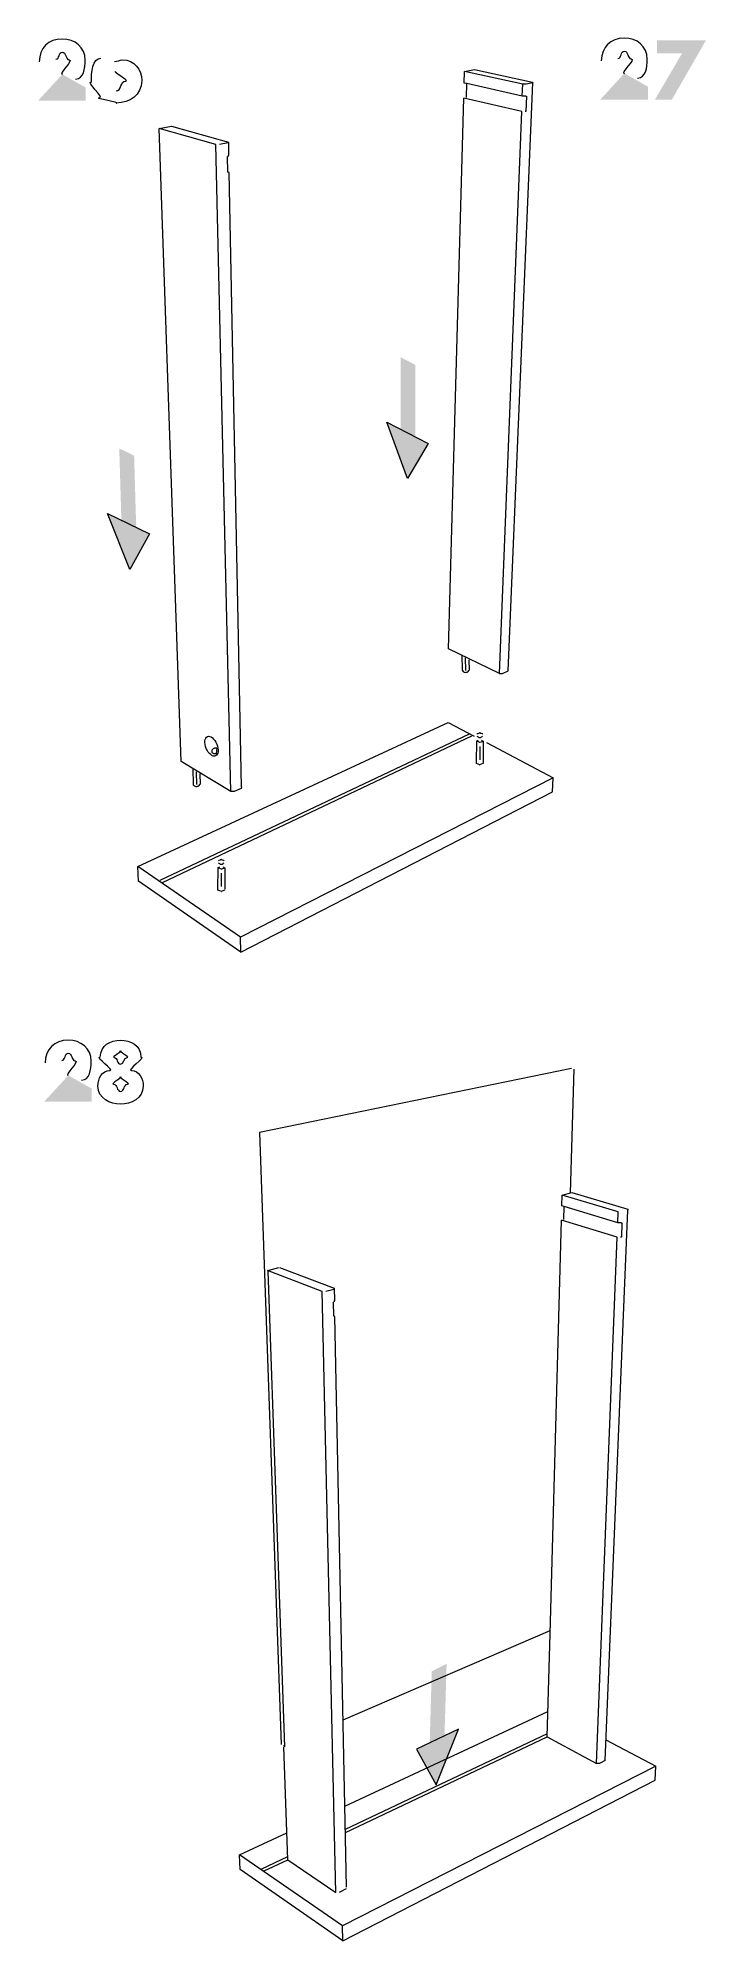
# Model space of a CAD drawing. Header units: metres. Extents: x -30.9 to 24.7, y -10.3 to 6.8.
# Drawn here: x -14.515 to -12.994, y -9.31 to -4.971 of the extents above; entities that cross this region are included whole.
import ezdxf

# ---------------------------------------------------------------- set-up
doc = ezdxf.new("R2010")
doc.units = ezdxf.units.M
doc.header["$MEASUREMENT"] = 0
doc.layers.add('PDF_Working_Num_Penna__255_Num_Penna__255', color=255, linetype='Continuous', lineweight=18)
doc.layers.add('PDF_Working_Num_Penna__7_Num_Penna__7', color=7, linetype='Continuous', lineweight=18)

msp = doc.modelspace()

# ---------------------------------------------------------------- hatches: boundary and pattern name
at = {"layer": 'PDF_Working_Num_Penna__7_Num_Penna__7', "linetype": 'Continuous', "lineweight": 18}
for points in [[(-13.0487, -5.0066), (-13.1104, -5.112), (-13.0718, -5.112), (-12.9942, -4.9768), (-13.1052, -4.9768), (-13.1052, -5.0066)], [(-14.4596, -5.0541), (-14.5148, -5.1142), (-14.4062, -5.1142), (-14.4062, -5.0844)], [(-13.1798, -5.0519), (-13.235, -5.112), (-13.1263, -5.112), (-13.1263, -5.0822)], [(-13.6894, -5.9102), (-13.6561, -5.9278), (-13.6561, -5.7165), (-13.6894, -5.6989)], [(-13.6736, -5.9755), (-13.6263, -5.8954), (-13.7207, -5.8468)], [(-14.3238, -6.1181), (-14.2901, -6.1348), (-14.2962, -5.9236), (-14.33, -5.907)], [(-14.3062, -6.183), (-14.2613, -6.1015), (-14.357, -6.0556)], [(-14.446, -7.3364), (-14.5012, -7.3965), (-14.3925, -7.3965), (-14.3925, -7.3667)], [(-13.5908, -8.8894), (-13.5846, -8.6782), (-13.6184, -8.6948), (-13.6245, -8.906)], [(-13.5908, -8.8894), (-13.5846, -8.6782), (-13.6184, -8.6948), (-13.6245, -8.906)], [(-13.6084, -8.9542), (-13.5576, -8.8268), (-13.6533, -8.8727)], [(-13.6084, -8.9542), (-13.5576, -8.8268), (-13.6533, -8.8727)]]:
    msp.add_hatch(color=7, dxfattribs=at).paths.add_polyline_path(points)

# ---------------------------------------------------------------- linework, layer by layer
at = {"layer": 'PDF_Working_Num_Penna__255_Num_Penna__255', "color": 255, "linetype": 'Continuous', "lineweight": 18, "flags": 128}
msp.add_lwpolyline([(-13.6084, -8.9542), (-13.5576, -8.8268), (-13.6533, -8.8727)], close=True, dxfattribs=at)
at = {"layer": 'PDF_Working_Num_Penna__7_Num_Penna__7', "color": 7, "linetype": 'Continuous', "lineweight": 18, "flags": 128}
for points in [[(-13.5444, -5.0739), (-13.5436, -5.0473)], [(-13.5397, -5.1072), (-13.5388, -5.0751), (-13.5444, -5.0739)], [(-13.5436, -5.0473), (-13.5212, -5.0431)], [(-13.4045, -5.1041), (-13.4122, -5.1037), (-13.4111, -5.0765), (-13.5436, -5.0473)], [(-13.4122, -5.1037), (-13.5388, -5.0751)], [(-13.5212, -5.0431), (-13.3887, -5.0721), (-13.3885, -5.0737)], [(-13.4642, -6.4199), (-13.4575, -6.42), (-13.4442, -6.4142), (-13.3885, -5.0737)], [(-13.3885, -5.0737), (-13.4034, -5.0767), (-13.4111, -5.0765)], [(-13.58, -6.3642), (-13.5453, -5.1087)], [(-13.4642, -6.4199), (-13.4136, -5.1392), (-13.5453, -5.1087)], [(-13.4045, -5.1041), (-13.4027, -5.1038), (-13.4041, -5.1386), (-13.406, -5.1391)], [(-14.0687, -6.6895), (-14.0761, -6.6893), (-14.1894, -6.6209), (-14.2393, -5.1774), (-14.2109, -5.1721)], [(-14.0761, -6.6893), (-14.1101, -5.2142), (-14.2393, -5.1774)], [(-14.2109, -5.1721), (-14.0815, -5.2085), (-14.0809, -5.2387)], [(-14.0824, -5.2106), (-14.1014, -5.2143)], [(-14.0841, -5.2417), (-14.0834, -5.2772)], [(-14.0515, -6.6784), (-14.0801, -5.2781), (-14.0834, -5.2772)], [(-13.4642, -6.4199), (-13.58, -6.3642)], [(-13.5421, -6.3846), (-13.5415, -6.4131)], [(-13.5339, -6.3891), (-13.5334, -6.4123)], [(-14.2875, -6.8601), (-13.5811, -6.5316)], [(-13.5811, -6.5316), (-13.5216, -6.5631)], [(-13.5332, -6.5585), (-14.2374, -6.8923)], [(-14.2313, -6.8965), (-13.5269, -6.5619)], [(-13.5168, -6.5747), (-13.5176, -6.6228)], [(-13.509, -6.5866), (-13.509, -6.6167)], [(-13.5014, -6.5747), (-13.5013, -6.6229)], [(-13.494, -6.5777), (-13.3418, -6.6583)], [(-14.1547, -6.6446), (-14.1541, -6.673)], [(-14.1465, -6.6491), (-14.146, -6.6723)], [(-14.0515, -6.6784), (-14.0522, -6.6823), (-14.0687, -6.6895)], [(-13.3418, -6.6583), (-14.054, -7.0212)], [(-14.0532, -7.0558), (-13.3434, -6.6901), (-13.3418, -6.6583)], [(-14.0532, -7.0558), (-14.054, -7.0212), (-14.2875, -6.8601)], [(-14.2859, -6.8935), (-14.2875, -6.8601)], [(-14.0532, -7.0558), (-14.2859, -6.8935)], [(-14.1054, -6.8634), (-14.1063, -6.9115)], [(-14.0977, -6.8753), (-14.0977, -6.9054)], [(-14.09, -6.8634), (-14.0899, -6.9116)], [(-13.2999, -7.3205), (-14.0105, -7.4667)], [(-13.3022, -7.6043), (-13.2939, -7.322)], [(-14.0105, -7.4667), (-13.9614, -8.8616)], [(-13.322, -7.634), (-13.3213, -7.6092)], [(-13.3175, -7.6646), (-13.3167, -7.6356), (-13.322, -7.634)], [(-13.3213, -7.6092), (-13.2996, -7.6036)], [(-13.1871, -7.6729), (-13.1945, -7.6724), (-13.1936, -7.6471), (-13.3213, -7.6092)], [(-13.2996, -7.6036), (-13.1718, -7.6413), (-13.1716, -7.6433)], [(-13.3555, -8.8441), (-13.2433, -8.9049), (-13.1959, -7.7056), (-13.3229, -7.6664)], [(-13.349, -8.6092), (-13.3229, -7.6664)], [(-13.1945, -7.6724), (-13.3167, -7.6356)], [(-13.2237, -8.8986), (-13.1716, -7.6433)], [(-13.1871, -7.6729), (-13.1853, -7.6725), (-13.1867, -7.7049), (-13.1884, -7.7055)], [(-13.9463, -9.1248), (-13.8365, -9.199), (-13.868, -7.829), (-13.9928, -7.7815)], [(-13.9919, -7.7814), (-13.9667, -7.7743)], [(-13.9532, -8.8671), (-13.9907, -7.7817)], [(-13.9655, -7.7745), (-13.8406, -7.8216), (-13.84, -7.8495)], [(-13.8414, -7.8242), (-13.8597, -7.8292)], [(-13.8431, -7.8532), (-13.8424, -7.8847)], [(-13.8127, -9.1872), (-13.8392, -7.886), (-13.8424, -7.8847)], [(-13.8204, -8.806), (-13.3488, -8.602)], [(-13.3555, -8.8441), (-13.349, -8.6092)], [(-13.8164, -9.0022), (-13.3539, -8.787)], [(-13.3553, -8.8375), (-13.8154, -9.0555)], [(-13.8152, -9.0625), (-13.3555, -8.8441)], [(-13.9463, -9.1248), (-13.9553, -8.8669)], [(-13.2218, -8.8512), (-13.1082, -8.9114)], [(-13.1082, -8.9114), (-13.822, -9.275)], [(-13.8213, -9.3097), (-13.1099, -8.9432), (-13.1082, -8.9114)], [(-13.2237, -8.8986), (-13.2367, -8.905), (-13.2433, -8.9049)], [(-14.056, -9.1136), (-13.9485, -9.0636)], [(-13.8213, -9.3097), (-13.822, -9.275), (-14.056, -9.1136)], [(-14.0545, -9.1471), (-14.056, -9.1136)], [(-13.8213, -9.3097), (-14.0545, -9.1471)], [(-13.9466, -9.1177), (-14.0059, -9.1458)], [(-13.9997, -9.1501), (-13.9463, -9.1248)], [(-13.8134, -9.1913), (-13.8292, -9.1992)]]:
    msp.add_lwpolyline(points, dxfattribs=at)
for points in [[(-14.0809, -5.2387), (-14.0818, -5.2411)], [(-13.6736, -5.9755), (-13.7207, -5.8468), (-13.6263, -5.8954)], [(-14.3062, -6.183), (-14.357, -6.0556), (-14.2613, -6.1015)], [(-14.1091, -6.6034), (-14.1107, -6.6036), (-14.1121, -6.6036), (-14.1136, -6.6034), (-14.1148, -6.6031), (-14.1158, -6.6026), (-14.1167, -6.602), (-14.1175, -6.6012), (-14.1181, -6.6003), (-14.1184, -6.5994), (-14.1187, -6.5984), (-14.1187, -6.5974), (-14.1187, -6.5964), (-14.1185, -6.5955), (-14.1181, -6.5945), (-14.1176, -6.5935), (-14.1169, -6.5926), (-14.1161, -6.5918), (-14.1152, -6.5911), (-14.1141, -6.5905), (-14.1129, -6.5901), (-14.1122, -6.5899), (-14.1114, -6.5898), (-14.1098, -6.5897), (-14.1082, -6.5899)], [(-13.84, -7.8495), (-13.8408, -7.8524)], [(-13.6084, -8.9542), (-13.5576, -8.8268), (-13.6533, -8.8727)], [(-13.9553, -8.8643), (-13.9563, -8.8647)]]:
    msp.add_lwpolyline(points, close=True, dxfattribs=at)
for points in [[(-13.55, -6.3778), (-13.5492, -6.4127, 0.199217), (-13.5488, -6.4136), (-13.5466, -6.4159, 0.117207), (-13.5449, -6.417, 0.164356), (-13.5375, -6.4168, 0.119876), (-13.5358, -6.4157), (-13.5337, -6.4133)], [(-14.1626, -6.6378), (-14.1618, -6.6726, 0.199217), (-14.1614, -6.6736), (-14.1592, -6.6759, 0.117207), (-14.1575, -6.677, 0.164356), (-14.15, -6.6768, 0.119876), (-14.1484, -6.6757), (-14.1463, -6.6733)]]:
    msp.add_lwpolyline(points, format="xyb", dxfattribs=at)
at = {"layer": 'PDF_Working_Num_Penna__7_Num_Penna__7', "color": 7, "linetype": 'Continuous', "lineweight": 18}
for centre in [(-13.5154, -6.6246), (-14.1041, -6.9134)]:
    msp.add_arc(centre, 0.00209, 166.9836, 180.1788, dxfattribs=at)
msp.add_ellipse((-14.1199, -6.586), major_axis=(-0.0092, 0.0221), ratio=0.538319, dxfattribs=at)
for points in [[(-14.4598, -4.9736), (-14.4917, -4.9736), (-14.5114, -4.9946), (-14.5125, -5.0256)], [(-14.4076, -5.0216), (-14.4076, -4.9923), (-14.4314, -4.9736), (-14.4598, -4.9736)], [(-13.18, -4.9714), (-13.2119, -4.9714), (-13.2316, -4.9924), (-13.2327, -5.0234)], [(-13.1278, -5.0195), (-13.1278, -4.9901), (-13.1516, -4.9714), (-13.18, -4.9714)], [(-14.4743, -5.0198), (-14.4652, -5.0198), (-14.4691, -5.0034), (-14.4596, -5.0034)], [(-14.4442, -5.0209), (-14.4318, -5.0209), (-14.4713, -5.0541), (-14.4596, -5.0541)], [(-14.4596, -5.0034), (-14.4503, -5.0034), (-14.4528, -5.0209), (-14.4442, -5.0209)], [(-14.4295, -5.0649), (-14.4108, -5.0649), (-14.4076, -5.041), (-14.4076, -5.0216)], [(-14.3936, -5.0708), (-14.3936, -5.0512), (-14.3911, -5.017), (-14.3719, -5.017)], [(-14.3411, -5.0251), (-14.3344, -5.0251), (-14.3293, -5.0209), (-14.3223, -5.0209)], [(-14.3223, -5.0209), (-14.2957, -5.0209), (-14.2789, -5.0437), (-14.2789, -5.0685)], [(-13.1945, -5.0177), (-13.1853, -5.0177), (-13.1893, -5.0012), (-13.1798, -5.0012)], [(-13.1644, -5.0188), (-13.152, -5.0188), (-13.1914, -5.0519), (-13.1798, -5.0519)], [(-13.1798, -5.0012), (-13.1705, -5.0012), (-13.173, -5.0188), (-13.1644, -5.0188)], [(-13.1496, -5.0627), (-13.131, -5.0627), (-13.1278, -5.0388), (-13.1278, -5.0195)], [(-14.3755, -5.1079), (-14.3615, -5.1079), (-14.4076, -5.0708), (-14.3936, -5.0708)], [(-14.3155, -5.0695), (-14.3033, -5.0695), (-14.3495, -5.0475), (-14.3371, -5.0475)], [(-14.3371, -5.0919), (-14.3248, -5.0919), (-14.3278, -5.0695), (-14.3155, -5.0695)], [(-14.2789, -5.0685), (-14.2789, -5.1016), (-14.3061, -5.1195), (-14.337, -5.1195)], [(-14.337, -5.1195), (-14.3239, -5.1195), (-14.3888, -5.1079), (-14.3755, -5.1079)], [(-13.5466, -6.4159), (-13.5466, -6.4159), (-13.5466, -6.416), (-13.5466, -6.416)], [(-13.5358, -6.4157), (-13.5358, -6.4157), (-13.5358, -6.4157), (-13.5358, -6.4157)], [(-13.5338, -6.4133), (-13.5334, -6.4133), (-13.5338, -6.4123), (-13.5334, -6.4123)], [(-13.5091, -6.5778), (-13.5048, -6.5778), (-13.5185, -6.5747), (-13.5168, -6.5747)], [(-13.509, -6.5551), (-13.5053, -6.5551), (-13.5174, -6.5582), (-13.5157, -6.5582)], [(-13.5168, -6.5747), (-13.5157, -6.5747), (-13.5154, -6.572), (-13.5131, -6.572)], [(-13.5156, -6.5632), (-13.5138, -6.5632), (-13.5127, -6.5663), (-13.5091, -6.5663)], [(-13.5015, -6.5751), (-13.4999, -6.5751), (-13.513, -6.5778), (-13.5091, -6.5778)], [(-13.5023, -6.5582), (-13.5006, -6.5582), (-13.5127, -6.5551), (-13.509, -6.5551)], [(-13.5091, -6.5663), (-13.5055, -6.5663), (-13.5043, -6.5632), (-13.5026, -6.5632)], [(-13.5049, -6.5721), (-13.5026, -6.5721), (-13.5025, -6.5747), (-13.5014, -6.5747)], [(-13.5014, -6.5747), (-13.5012, -6.5747), (-13.5015, -6.5751), (-13.5015, -6.5751)], [(-13.5091, -6.6288), (-13.5045, -6.6288), (-13.5198, -6.6246), (-13.5175, -6.6246)], [(-13.5008, -6.6245), (-13.4985, -6.6245), (-13.5138, -6.6288), (-13.5091, -6.6288)], [(-14.1592, -6.6759), (-14.1592, -6.6759), (-14.1592, -6.676), (-14.1592, -6.676)], [(-14.1484, -6.6757), (-14.1484, -6.6757), (-14.1484, -6.6757), (-14.1484, -6.6757)], [(-14.1464, -6.6733), (-14.146, -6.6733), (-14.1463, -6.6723), (-14.146, -6.6723)], [(-14.0977, -6.8438), (-14.094, -6.8438), (-14.1061, -6.8469), (-14.1044, -6.8469)], [(-14.1042, -6.8519), (-14.1025, -6.8519), (-14.1013, -6.8551), (-14.0977, -6.8551)], [(-14.091, -6.8469), (-14.0893, -6.8469), (-14.1014, -6.8438), (-14.0977, -6.8438)], [(-14.0977, -6.8551), (-14.0941, -6.8551), (-14.093, -6.8519), (-14.0912, -6.8519)], [(-14.0977, -6.8666), (-14.0935, -6.8666), (-14.1072, -6.8634), (-14.1054, -6.8634)], [(-14.1054, -6.8634), (-14.1043, -6.8634), (-14.104, -6.8608), (-14.1017, -6.8608)], [(-14.0901, -6.8639), (-14.0885, -6.8639), (-14.1016, -6.8666), (-14.0977, -6.8666)], [(-14.0936, -6.8608), (-14.0913, -6.8608), (-14.0912, -6.8634), (-14.0901, -6.8634)], [(-14.0901, -6.8634), (-14.0899, -6.8634), (-14.0901, -6.8639), (-14.0901, -6.8639)], [(-14.0978, -6.9175), (-14.0932, -6.9175), (-14.1085, -6.9134), (-14.1062, -6.9134)], [(-14.0895, -6.9133), (-14.0872, -6.9133), (-14.1024, -6.9175), (-14.0978, -6.9175)], [(-14.4462, -7.2559), (-14.4781, -7.2559), (-14.4978, -7.2769), (-14.4989, -7.3079)], [(-14.4607, -7.3022), (-14.4515, -7.3022), (-14.4555, -7.2857), (-14.446, -7.2857)], [(-14.394, -7.304), (-14.394, -7.2746), (-14.4178, -7.2559), (-14.4462, -7.2559)], [(-14.446, -7.2857), (-14.4366, -7.2857), (-14.4392, -7.3032), (-14.4305, -7.3032)], [(-14.3732, -7.2945), (-14.3732, -7.2686), (-14.3502, -7.2559), (-14.3271, -7.2559)], [(-14.3271, -7.2803), (-14.3188, -7.2803), (-14.3504, -7.2955), (-14.342, -7.2955)], [(-14.3122, -7.2955), (-14.3038, -7.2955), (-14.3353, -7.2803), (-14.3271, -7.2803)], [(-14.3271, -7.2559), (-14.304, -7.2559), (-14.281, -7.2686), (-14.281, -7.2945)], [(-14.4305, -7.3032), (-14.4182, -7.3032), (-14.4576, -7.3364), (-14.446, -7.3364)], [(-14.4158, -7.3472), (-14.3972, -7.3472), (-14.394, -7.3233), (-14.394, -7.304)], [(-14.3518, -7.3251), (-14.3388, -7.3251), (-14.3875, -7.2945), (-14.3732, -7.2945)], [(-14.3787, -7.361), (-14.3787, -7.3432), (-14.3689, -7.3255), (-14.3518, -7.3255)], [(-14.342, -7.2955), (-14.3336, -7.2955), (-14.3354, -7.3108), (-14.3271, -7.3108)], [(-14.3271, -7.3108), (-14.3189, -7.3108), (-14.3206, -7.2955), (-14.3122, -7.2955)], [(-14.281, -7.2945), (-14.2667, -7.2945), (-14.3154, -7.3251), (-14.3024, -7.3251)], [(-14.3024, -7.3255), (-14.2853, -7.3255), (-14.2755, -7.3432), (-14.2755, -7.361)], [(-14.3271, -7.4019), (-14.3504, -7.4019), (-14.3787, -7.3889), (-14.3787, -7.361)], [(-14.3271, -7.3396), (-14.3181, -7.3396), (-14.3526, -7.3565), (-14.3432, -7.3565)], [(-14.3432, -7.3565), (-14.3341, -7.3565), (-14.3361, -7.373), (-14.3271, -7.373)], [(-14.311, -7.3565), (-14.3016, -7.3565), (-14.3361, -7.3396), (-14.3271, -7.3396)], [(-14.3271, -7.373), (-14.3181, -7.373), (-14.3201, -7.3565), (-14.311, -7.3565)], [(-14.2755, -7.361), (-14.2755, -7.3889), (-14.3038, -7.4019), (-14.3271, -7.4019)]]:
    msp.add_open_spline(points, degree=3, dxfattribs=at)

doc.saveas('drawing.dxf')
